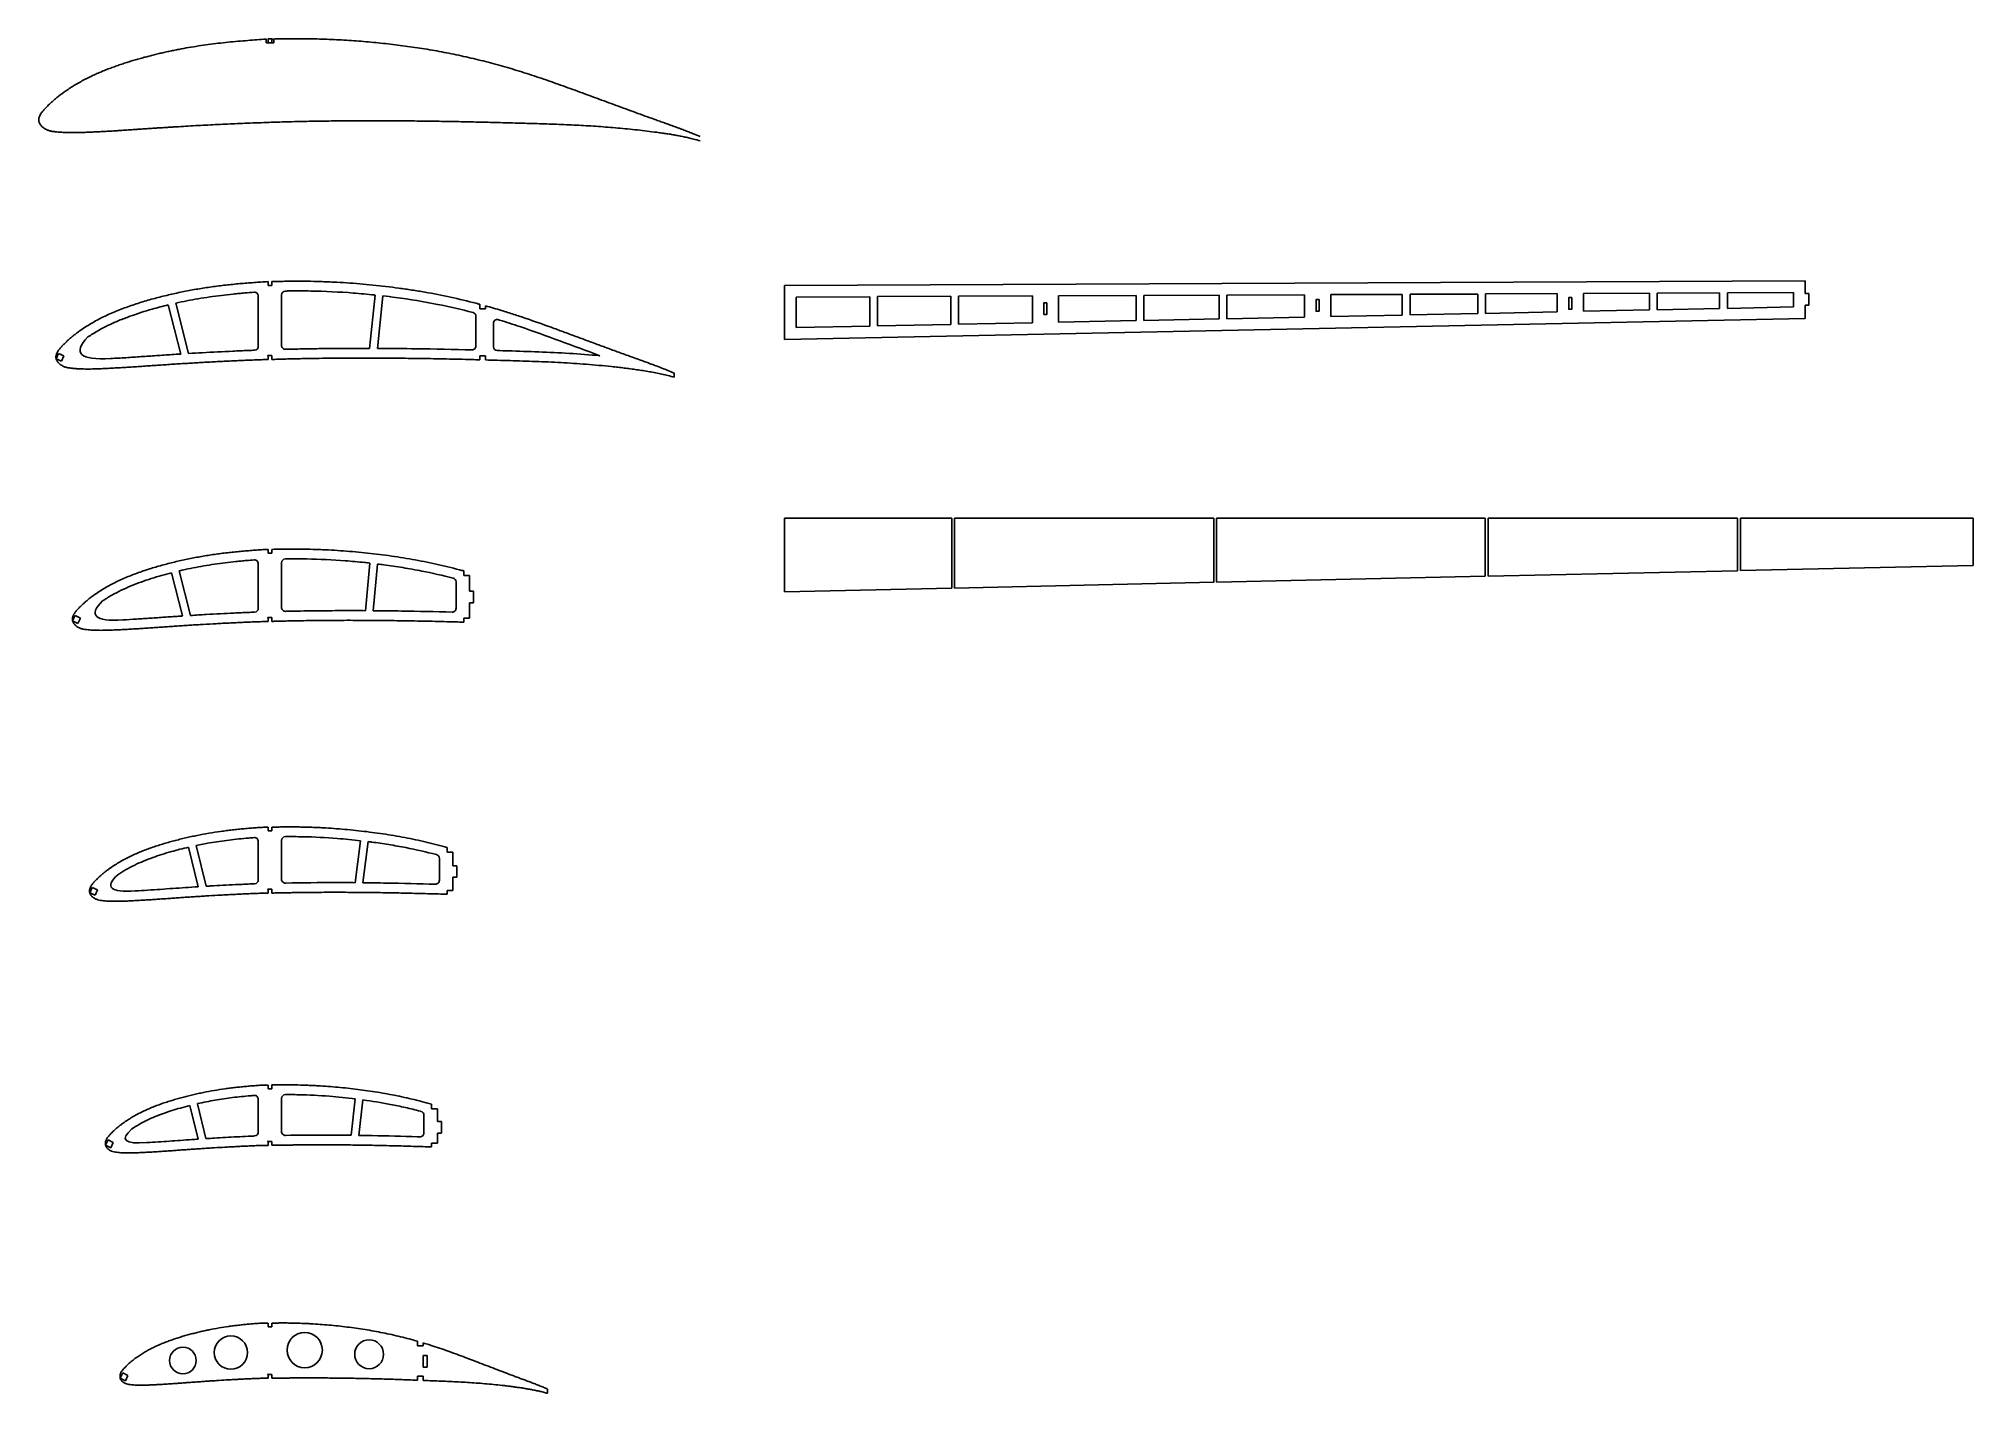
# Model space of a CAD drawing. Header units: millimetres. Extents: x 80 to 1077, y 41 to 739.
import ezdxf

# ---------------------------------------------------------------- set-up
doc = ezdxf.new("R2010")
doc.units = ezdxf.units.MM
doc.layers.add('10', color=7, linetype='Continuous')
doc.layers.add('11', color=80, linetype='Continuous')

msp = doc.modelspace()

# ---------------------------------------------------------------- linework, layer by layer
for p, q in [((196.84, 739.28), (196.84, 737.28)), ((197.84, 737.28), (197.84, 739.28)), ((197.84, 739.28), (199.84, 739.28)), ((199.84, 739.28), (199.84, 737.28)), ((200.84, 737.28), (200.84, 739.32)), ((196.84, 737.28), (200.84, 737.28)), ((196.84, 737.28), (197.84, 737.28)), ((197.84, 612.28), (197.84, 614.27)), ((199.84, 612.28), (197.84, 612.28)), ((199.84, 614.28), (199.84, 612.28)), ((464.01, 612.28), (990, 614.61)), ((464.01, 584.43), (464.01, 612.28)), ((875.77, 608.1), (909.77, 608.25)), ((909.77, 608.25), (909.77, 599.63)), ((913.77, 608.27), (946, 608.41)), ((913.77, 608.27), (913.77, 599.72)), ((946, 608.41), (946, 600.38)), ((950, 608.43), (984, 608.58)), ((950, 608.43), (950, 600.46)), ((984, 608.58), (984, 601.17)), ((990, 614.61), (990, 608.09)), ((146.47, 602.23), (152.84, 576.93)), ((150.37, 603.13), (156.91, 577.18)), ((192.84, 606.77), (192.84, 580.88)), ((204.84, 607.4), (204.84, 581.36)), ((253.04, 607.33), (250.22, 579.84)), ((257.01, 606.89), (254.24, 579.83)), ((307.02, 602.56), (307.02, 600.16)), ((307.02, 600.16), (310.02, 600.16)), ((310.02, 600.16), (310.02, 601.74)), ((470.01, 606.31), (508.01, 606.48)), ((470.01, 590.56), (470.01, 606.31)), ((508.01, 606.48), (508.01, 591.34)), ((512.01, 606.5), (549.76, 606.66)), ((512.01, 606.5), (512.01, 591.42)), ((549.76, 606.66), (549.76, 592.2)), ((553.76, 606.68), (591.77, 606.85)), ((553.76, 606.68), (553.76, 592.28)), ((591.77, 606.85), (591.77, 593.07)), ((605.27, 606.91), (645.27, 607.09)), ((605.27, 593.35), (605.27, 606.91)), ((645.27, 607.09), (645.27, 594.17)), ((649.27, 607.1), (688.03, 607.27)), ((649.27, 607.1), (649.27, 594.26)), ((688.03, 607.27), (688.03, 595.06)), ((692.03, 607.29), (732.03, 607.47)), ((692.03, 607.29), (692.03, 595.14)), ((732.03, 607.47), (732.03, 595.96)), ((745.53, 607.53), (782.43, 607.69)), ((745.53, 596.24), (745.53, 607.53)), ((782.43, 607.69), (782.43, 597)), ((786.43, 607.71), (821.37, 607.86)), ((786.43, 607.71), (786.43, 597.09)), ((821.37, 607.86), (821.37, 597.81)), ((825.37, 607.88), (862.27, 608.04)), ((825.37, 607.88), (825.37, 597.89)), ((862.27, 598.65), (825.37, 597.89)), ((862.27, 608.04), (862.27, 598.65)), ((875.77, 598.93), (875.77, 608.1)), ((909.77, 599.63), (875.77, 598.93)), ((946, 600.38), (913.77, 599.72)), ((984, 601.17), (950, 600.46)), ((990, 608.09), (992, 608.09)), ((992, 602.09), (990, 602.09)), ((990, 602.09), (990, 595.29)), ((992, 608.09), (992, 602.09)), ((305.02, 596.37), (305.02, 581.07)), ((314.02, 592.7), (314.02, 580.72)), ((990, 595.29), (464.01, 584.43)), ((508.01, 591.34), (470.01, 590.56)), ((549.76, 592.2), (512.01, 591.42)), ((591.77, 593.07), (553.76, 592.28)), ((645.27, 594.17), (605.27, 593.35)), ((688.03, 595.06), (649.27, 594.26)), ((732.03, 595.96), (692.03, 595.14)), ((782.43, 597), (745.53, 596.24)), ((821.37, 597.81), (786.43, 597.09)), ((197.84, 574.1), (197.84, 576.1)), ((197.84, 576.1), (199.84, 576.1)), ((199.84, 576.1), (199.84, 574.15)), ((307.02, 573.97), (307.02, 575.97)), ((307.02, 575.97), (310.02, 575.97)), ((310.02, 575.97), (310.02, 573.88)), ((464.01, 492.37), (464.01, 454.36)), ((550.24, 492.37), (464.01, 492.37)), ((550.24, 456.27), (550.24, 492.37)), ((551.74, 492.37), (551.74, 456.31)), ((685.24, 492.37), (551.74, 492.37)), ((685.24, 459.28), (685.24, 492.37)), ((686.74, 492.37), (825.24, 492.37)), ((686.74, 459.31), (686.74, 492.37)), ((825.24, 492.37), (825.24, 462.39)), ((826.74, 492.37), (826.74, 462.43)), ((955.24, 492.37), (826.74, 492.37)), ((955.24, 465.28), (955.24, 492.37)), ((956.74, 492.37), (956.74, 465.32)), ((1076.74, 492.37), (956.74, 492.37)), ((1076.74, 467.99), (1076.74, 492.37)), ((192.84, 468.8), (192.84, 445.9)), ((197.84, 474.26), (197.84, 476.25)), ((199.84, 474.26), (197.84, 474.26)), ((199.84, 476.26), (199.84, 474.26)), ((204.84, 469.37), (204.84, 446.32)), ((250.38, 469.17), (248.02, 444.66)), ((254.35, 468.7), (252.03, 444.64)), ((148.1, 464.19), (153.79, 441.93)), ((151.98, 465.14), (157.85, 442.19)), ((294.74, 459.5), (294.74, 445.92)), ((298.74, 465.15), (298.74, 462.75)), ((298.74, 462.75), (301.74, 462.75)), ((301.74, 462.75), (301.74, 454.75)), ((551.74, 456.31), (685.24, 459.28)), ((825.24, 462.39), (686.74, 459.31)), ((826.74, 462.43), (955.24, 465.28)), ((956.74, 465.32), (1076.74, 467.99)), ((301.74, 454.75), (303.74, 454.75)), ((303.74, 448.75), (301.74, 448.75)), ((301.74, 448.75), (301.74, 440.75)), ((303.74, 454.75), (303.74, 448.75)), ((464.01, 454.36), (550.24, 456.27)), ((197.84, 439.1), (197.84, 441.1)), ((197.84, 441.1), (199.84, 441.1)), ((199.84, 441.1), (199.84, 439.14)), ((298.74, 438.75), (298.74, 440.75)), ((298.74, 440.75), (301.74, 440.75)), ((197.84, 331.13), (197.84, 333.11)), ((199.84, 331.13), (197.84, 331.13)), ((199.84, 333.13), (199.84, 331.13)), ((156.87, 322.77), (161.9, 302.39)), ((160.78, 323.63), (165.96, 302.64)), ((192.84, 325.71), (192.84, 305.92)), ((204.84, 326.22), (204.84, 306.28)), ((245.55, 326.12), (242.7, 304.49)), ((249.52, 325.63), (246.73, 304.45)), ((290.15, 322.65), (290.15, 320.25)), ((290.15, 320.25), (293.15, 320.25)), ((293.15, 320.25), (293.15, 313.25)), ((286.15, 317.01), (286.15, 305.7)), ((293.15, 313.25), (295.15, 313.25)), ((295.15, 313.25), (295.15, 307.25)), ((197.84, 299.1), (197.84, 301.1)), ((197.84, 301.1), (199.84, 301.1)), ((199.84, 301.1), (199.84, 299.14)), ((290.15, 298.51), (290.15, 300.51)), ((290.15, 300.51), (293.15, 300.51)), ((295.15, 307.25), (293.15, 307.25)), ((293.15, 307.25), (293.15, 300.51)), ((197.84, 198.22), (197.84, 200.2)), ((199.84, 200.22), (199.84, 198.22)), ((157.57, 189.65), (161.8, 172.32)), ((161.46, 190.58), (165.86, 172.59)), ((192.84, 192.85), (192.84, 175.94)), ((199.84, 198.22), (197.84, 198.22)), ((204.84, 193.28), (204.84, 176.24)), ((242.81, 193.07), (240.65, 174.3)), ((246.78, 192.55), (244.67, 174.25)), ((282.18, 190.33), (282.18, 187.93)), ((278.18, 184.71), (278.18, 175.5)), ((282.18, 187.93), (285.18, 187.93)), ((285.18, 187.93), (285.18, 181.43)), ((285.18, 181.43), (287.18, 181.43)), ((287.18, 181.43), (287.18, 175.43)), ((197.84, 169.1), (197.84, 171.1)), ((197.84, 171.1), (199.84, 171.1)), ((199.84, 171.1), (199.84, 169.13)), ((282.18, 168.3), (282.18, 170.3)), ((282.18, 170.3), (285.18, 170.3)), ((287.18, 175.43), (285.18, 175.43)), ((285.18, 175.43), (285.18, 170.3)), ((197.84, 75.53), (197.84, 77.51)), ((199.84, 75.53), (197.84, 75.53)), ((199.84, 77.53), (199.84, 75.53)), ((274.82, 68.18), (274.82, 65.78)), ((274.82, 65.78), (277.82, 65.78)), ((277.82, 65.78), (277.82, 67.3)), ((277.82, 60.78), (279.82, 60.78)), ((277.82, 60.78), (277.82, 54.78)), ((279.82, 60.78), (279.82, 54.78)), ((197.84, 49.1), (197.84, 51.1)), ((197.84, 51.1), (199.84, 51.1)), ((199.84, 51.1), (199.84, 49.12)), ((274.82, 48.09), (274.82, 50.09)), ((274.82, 50.09), (277.82, 50.09)), ((279.82, 54.78), (277.82, 54.78)), ((277.82, 50.09), (277.82, 47.98))]:
    msp.add_line(p, q)
at = {"color": 7, "linetype": 'Continuous', "lineweight": 25}
for p, q in [((105.04, 585.71), (105.04, 585.71)), ((89.93, 577.19), (88.67, 574.47)), ((88.67, 574.47), (91.39, 573.2)), ((92.65, 575.92), (89.93, 577.19)), ((91.39, 573.2), (92.65, 575.92)), ((116.74, 574.61), (116.74, 574.61)), ((407.11, 567.14), (407.12, 564.98)), ((112.57, 449.66), (112.57, 449.66)), ((98.42, 442.09), (97.15, 439.37)), ((97.15, 439.37), (99.87, 438.1)), ((101.14, 440.82), (98.42, 442.09)), ((99.87, 438.1), (101.14, 440.82)), ((122.96, 439.92), (122.96, 439.92)), ((107.23, 301.99), (105.96, 299.27)), ((105.96, 299.27), (108.68, 298)), ((109.94, 300.72), (107.23, 301.99)), ((108.68, 298), (109.94, 300.72)), ((120.38, 308.58), (120.38, 308.58)), ((115.4, 171.89), (114.13, 169.17)), ((118.12, 170.62), (115.4, 171.89)), ((116.85, 167.9), (118.12, 170.62)), ((127.63, 177.58), (127.63, 177.58)), ((114.13, 169.17), (116.85, 167.9)), ((122.94, 51.8), (121.68, 49.08)), ((125.66, 50.53), (122.94, 51.8)), ((124.4, 47.81), (125.66, 50.53)), ((121.68, 49.08), (124.4, 47.81)), ((341.95, 43.54), (341.96, 41.33))]:
    msp.add_line(p, q, dxfattribs=at)
for points in [[(599.27, 603.31), (597.77, 603.31), (597.77, 597.31), (599.27, 597.31)], [(739.53, 604.95), (738.03, 604.95), (738.03, 598.95), (739.53, 598.95)], [(869.77, 606.04), (868.27, 606.04), (868.27, 600.04), (869.77, 600.04)]]:
    msp.add_lwpolyline(points, close=True)
for centre, radius in [((178.7, 62.3), 8.6), ((216.76, 63.58), 9.09), ((153.98, 58.23), 6.88), ((249.95, 61.44), 7.44)]:
    msp.add_circle(centre, radius)
for centre, start, end in [((190.84, 606.77), 0, 94.30218), ((206.84, 607.4), 91.00408, 180), ((303.02, 596.37), 0, 75.41711), ((316.02, 592.7), 73.08137, 180), ((190.84, 580.88), 272.10136, 0), ((206.84, 581.36), 180, 271.56895), ((303.02, 581.07), 268.53786, 360), ((316.02, 580.72), 180, 268.37755), ((190.84, 468.8), 0, 94.2857), ((206.84, 469.37), 90.79571, 180), ((292.74, 459.5), 360, 75.64772), ((190.84, 445.9), 272.06582, 0), ((206.84, 446.32), 180, 271.33539), ((292.74, 445.92), 268.46053, 0), ((190.84, 325.71), 0, 94.34987), ((206.84, 326.22), 90.45832, 180), ((284.15, 317.01), 360, 75.4806), ((190.84, 305.92), 272.11706, 0), ((206.84, 306.28), 180, 271.12223), ((284.15, 305.7), 268.31891, 0), ((190.84, 192.85), 0, 94.49635), ((206.84, 193.28), 90.09645, 180), ((276.18, 184.71), 0, 75.29038), ((190.84, 175.94), 272.30208, 360), ((206.84, 176.24), 180, 270.92366), ((276.18, 175.5), 268.16058, 0)]:
    msp.add_arc(centre, 2, start, end)
for points, knots in [([(197.84, 574.1), (196.71, 574.07), (194.97, 574.02), (192.63, 573.94), (190.8, 573.87), (188.98, 573.8), (187.16, 573.73), (185.34, 573.65), (182.91, 573.55), (179.88, 573.41), (176.24, 573.24), (172.61, 573.05), (167.76, 572.8), (162.92, 572.53), (158.08, 572.24), (154.45, 572.02), (150.82, 571.79), (147.2, 571.56), (143.57, 571.31), (139.95, 571.07), (136.32, 570.82), (132.7, 570.57), (129.08, 570.33), (125.45, 570.09), (121.83, 569.87), (118.81, 569.71), (116.39, 569.59), (114.58, 569.5), (112.77, 569.42), (110.96, 569.34), (109.15, 569.27), (107.33, 569.22), (105.52, 569.19), (103.7, 569.2), (101.89, 569.24), (100.08, 569.31), (98.27, 569.44), (96.46, 569.61), (94.66, 569.84), (93.2, 570.23), (92.09, 570.73), (91.44, 571.11), (90.94, 571.45), (90.46, 571.82), (90.01, 572.23), (89.66, 572.62), (89.47, 572.85), (89.33, 573.03), (89.2, 573.22), (89.09, 573.42), (88.99, 573.62), (88.88, 573.82), (88.78, 574.02), (88.7, 574.23), (88.65, 574.45), (88.6, 574.67), (88.57, 574.9), (88.54, 575.2), (88.54, 575.58), (88.58, 575.95), (88.64, 576.25), (88.69, 576.47), (88.76, 576.69), (88.86, 576.97), (89, 577.32), (89.2, 577.73), (89.5, 578.26), (89.92, 578.89), (90.47, 579.61), (91.05, 580.3), (91.66, 580.97), (92.29, 581.62), (92.93, 582.26), (93.79, 583.11), (94.9, 584.15), (96.26, 585.35), (97.66, 586.5), (99.09, 587.61), (101.04, 589.04), (103.54, 590.74), (106.63, 592.65), (109.79, 594.43), (113.02, 596.09), (116.31, 597.62), (119.65, 599.04), (123.03, 600.36), (126.44, 601.61), (129.88, 602.77), (133.34, 603.86), (136.82, 604.88), (140.33, 605.84), (143.85, 606.74), (147.38, 607.59), (150.93, 608.38), (155.67, 609.36), (161.63, 610.46), (167.63, 611.38), (172.44, 612.03), (176.05, 612.46), (179.67, 612.85), (183.3, 613.2), (186.93, 613.5), (190.57, 613.77), (194.2, 614.04), (196.63, 614.2), (197.84, 614.27)], [0.4725269, 0.4725269, 0.4725269, 0.4725269, 0.4802032, 0.4843286, 0.4884539, 0.4925793, 0.4967047, 0.5008301, 0.5049554, 0.5132062, 0.5214569, 0.5297077, 0.5379584, 0.5544599, 0.5627106, 0.5709614, 0.5792121, 0.5874629, 0.5957136, 0.6039643, 0.6122151, 0.6204658, 0.6287166, 0.6369673, 0.6452181, 0.6534688, 0.6575942, 0.6617195, 0.6658449, 0.6699703, 0.6740957, 0.678221, 0.6823464, 0.6864718, 0.6905971, 0.6947225, 0.6988479, 0.7029733, 0.7070986, 0.711224, 0.7132867, 0.7153494, 0.7163807, 0.7174121, 0.7194747, 0.7205061, 0.7210218, 0.7215374, 0.7220531, 0.7225688, 0.7230844, 0.7236001, 0.7241158, 0.7246315, 0.7251471, 0.7256628, 0.7261785, 0.7266941, 0.7277255, 0.7287568, 0.7292725, 0.7297882, 0.7303038, 0.7308195, 0.7318509, 0.7328822, 0.7339135, 0.7359762, 0.7380389, 0.7401016, 0.7421643, 0.744227, 0.7462897, 0.7483523, 0.7524777, 0.7566031, 0.7607285, 0.7648538, 0.7689792, 0.7772299, 0.7854807, 0.7937314, 0.8019822, 0.8102329, 0.8184837, 0.8267344, 0.8349851, 0.8432359, 0.8514866, 0.8597374, 0.8679881, 0.8762389, 0.8844896, 0.8927403, 0.9009911, 0.9174926, 0.9339941, 0.9422448, 0.9504955, 0.9587463, 0.966997, 0.9752478, 0.9834985, 0.9917493, 1, 1, 1, 1]), ([(150.37, 603.13), (154.16, 603.98), (157.98, 604.72), (165.8, 606.07), (169.81, 606.65), (175.83, 607.4), (177.84, 607.63), (180.86, 607.94), (181.86, 608.04), (183.87, 608.23), (184.88, 608.31), (187.49, 608.52), (189.09, 608.65), (190.69, 608.77)], [0.5046131, 0.5046131, 0.5046131, 0.5046131, 0.625, 0.625, 0.75, 0.75, 0.8125, 0.8125, 0.84375, 0.84375, 0.875, 0.875, 0.9246405, 0.9246405, 0.9246405, 0.9246405]), ([(199.84, 614.28), (200.3, 614.29), (201.89, 614.31), (204.6, 614.36), (207.98, 614.43), (211.37, 614.46), (214.75, 614.46), (219.26, 614.42), (223.76, 614.32), (228.27, 614.15), (232.77, 613.95), (238.4, 613.63), (245.14, 613.12), (251.88, 612.49), (258.6, 611.76), (265.31, 610.91), (272, 609.94), (280.9, 608.47), (291.96, 606.31), (301.38, 604.05), (306.38, 602.73), (307.02, 602.56)], [0.0092414, 0.0092414, 0.0092414, 0.0092414, 0.015625, 0.03125, 0.046875, 0.0625, 0.078125, 0.09375, 0.125, 0.140625, 0.15625, 0.1875, 0.21875, 0.25, 0.28125, 0.3125, 0.34375, 0.375, 0.4375, 0.5, 0.509189, 0.509189, 0.509189, 0.509189]), ([(206.81, 609.4), (207.52, 609.41), (208.24, 609.42), (212.62, 609.47), (216.27, 609.46), (227.23, 609.26), (234.52, 608.91), (245.45, 608.07), (249.09, 607.74), (252.83, 607.35), (252.93, 607.34), (253.04, 607.33)], [0.0502331, 0.0502331, 0.0502331, 0.0502331, 0.0625, 0.0625, 0.125, 0.125, 0.25, 0.25, 0.3125, 0.3125, 0.3142357, 0.3142357, 0.3142357, 0.3142357]), ([(105.04, 585.71), (106.73, 586.85), (108.45, 587.91), (111.96, 589.92), (113.74, 590.85), (117.35, 592.6), (119.18, 593.42), (122.89, 594.95), (124.76, 595.67), (130.43, 597.73), (134.28, 598.95), (140.93, 600.83), (143.69, 601.56), (146.47, 602.23)], [0, 0, 0, 0, 0.0625, 0.0625, 0.125, 0.125, 0.1875, 0.1875, 0.25, 0.25, 0.375, 0.375, 0.4633568, 0.4633568, 0.4633568, 0.4633568]), ([(257.01, 606.89), (259.22, 606.64), (261.43, 606.36), (270.89, 605.1), (278.11, 603.92), (291.39, 601.28), (297.47, 599.88), (303.52, 598.31)], [0.3370016, 0.3370016, 0.3370016, 0.3370016, 0.375, 0.375, 0.5, 0.5, 0.6068873, 0.6068873, 0.6068873, 0.6068873]), ([(310.02, 601.74), (312.73, 600.99), (317.59, 599.57), (324.57, 597.37), (333.12, 594.52), (341.61, 591.48), (350.08, 588.37), (356.42, 586.02), (362.76, 583.67), (369.1, 581.32), (375.45, 578.99), (380.74, 577.05), (384.98, 575.52), (388.16, 574.37), (391.34, 573.23), (394.52, 572.07), (397.69, 570.89), (400.85, 569.69), (403.99, 568.44), (406.08, 567.59), (407.11, 567.14)], [0.5235568, 0.5235568, 0.5235568, 0.5235568, 0.5625, 0.59375, 0.625, 0.6875, 0.71875, 0.75, 0.78125, 0.8125, 0.84375, 0.875, 0.890625, 0.90625, 0.921875, 0.9375, 0.953125, 0.96875, 0.984375, 1, 1, 1, 1]), ([(316.6, 594.62), (316.78, 594.56), (316.96, 594.51), (320.65, 593.38), (324.13, 592.25), (334.54, 588.74), (341.42, 586.23), (355.15, 581.17), (362.01, 578.61), (368.88, 576.08)], [0.6842626, 0.6842626, 0.6842626, 0.6842626, 0.6875, 0.6875, 0.75, 0.75, 0.875, 0.875, 1, 1, 1, 1]), ([(190.91, 578.88), (189.81, 578.84), (188.7, 578.8), (184.97, 578.64), (182.34, 578.53), (174.46, 578.16), (169.21, 577.89), (161.61, 577.46), (159.26, 577.32), (156.91, 577.18)], [0.705585, 0.705585, 0.705585, 0.705585, 0.71875, 0.71875, 0.75, 0.75, 0.8125, 0.8125, 0.8405218, 0.8405218, 0.8405218, 0.8405218]), ([(250.22, 579.84), (247.74, 579.85), (245.27, 579.85), (237.53, 579.83), (232.27, 579.8), (224.39, 579.7), (221.76, 579.66), (217.82, 579.6), (216.5, 579.57), (213.88, 579.52), (212.56, 579.49), (209.93, 579.43), (208.62, 579.41), (207.17, 579.37), (207.03, 579.36), (206.9, 579.36)], [0.4705464, 0.4705464, 0.4705464, 0.4705464, 0.5, 0.5, 0.5625, 0.5625, 0.59375, 0.59375, 0.609375, 0.609375, 0.625, 0.625, 0.640625, 0.640625, 0.6422451, 0.6422451, 0.6422451, 0.6422451]), ([(302.97, 579.07), (293.42, 579.32), (283.88, 579.52), (267.63, 579.74), (260.94, 579.81), (254.24, 579.83)], [0.2614995, 0.2614995, 0.2614995, 0.2614995, 0.375, 0.375, 0.4546161, 0.4546161, 0.4546161, 0.4546161]), ([(368.88, 576.08), (363.64, 576.56), (358.4, 576.95), (347.9, 577.59), (342.65, 577.83), (332.15, 578.24), (326.89, 578.4), (319.74, 578.61), (317.85, 578.67), (315.96, 578.72)], [0, 0, 0, 0, 0.0625, 0.0625, 0.125, 0.125, 0.1875, 0.1875, 0.2099885, 0.2099885, 0.2099885, 0.2099885]), ([(152.84, 576.93), (151.3, 576.83), (149.76, 576.73), (145.6, 576.46), (142.98, 576.29), (137.73, 575.93), (135.11, 575.75), (129.86, 575.39), (127.24, 575.21), (121.99, 574.89), (119.37, 574.74), (116.74, 574.61)], [0.856648, 0.856648, 0.856648, 0.856648, 0.875, 0.875, 0.90625, 0.90625, 0.9375, 0.9375, 0.96875, 0.96875, 1, 1, 1, 1]), ([(307.02, 573.97), (305.65, 574), (299.9, 574.15), (289.78, 574.39), (278.84, 574.59), (270.09, 574.71), (263.53, 574.78), (256.97, 574.82), (250.41, 574.85), (243.86, 574.85), (237.31, 574.82), (230.76, 574.78), (224.22, 574.7), (218.77, 574.61), (214.41, 574.53), (211.15, 574.46), (208.42, 574.4), (206.25, 574.34), (204.07, 574.27), (201.94, 574.2), (200.35, 574.16), (199.84, 574.15)], [0.2267295, 0.2267295, 0.2267295, 0.2267295, 0.2359762, 0.2654733, 0.2949703, 0.3097188, 0.3244673, 0.3392158, 0.3539643, 0.3687129, 0.3834614, 0.3982099, 0.4129584, 0.4277069, 0.4350812, 0.4424554, 0.4498297, 0.4535168, 0.4572039, 0.4645782, 0.4680034, 0.4680034, 0.4680034, 0.4680034]), ([(407.12, 564.98), (406.08, 565.3), (403.97, 565.83), (400.79, 566.59), (397.6, 567.25), (394.39, 567.84), (391.16, 568.37), (387.93, 568.85), (384.69, 569.29), (381.45, 569.71), (378.2, 570.09), (373.86, 570.58), (368.43, 571.11), (361.9, 571.66), (355.37, 572.13), (348.82, 572.52), (342.27, 572.84), (335.71, 573.1), (329.16, 573.33), (322.59, 573.53), (316.22, 573.71), (312.02, 573.83), (310.02, 573.88)], [0, 0, 0, 0, 0.0073743, 0.0147485, 0.0221228, 0.029497, 0.0368713, 0.0442455, 0.0516198, 0.0589941, 0.0663683, 0.0737426, 0.0884911, 0.1032396, 0.1179881, 0.1327366, 0.1474851, 0.1622337, 0.1769822, 0.1917307, 0.2064792, 0.2199886, 0.2199886, 0.2199886, 0.2199886]), ([(197.84, 439.1), (196.79, 439.07), (195.18, 439.03), (193.01, 438.97), (191.33, 438.91), (189.65, 438.85), (187.97, 438.78), (186.29, 438.7), (184.05, 438.61), (181.26, 438.48), (177.9, 438.31), (174.55, 438.14), (170.08, 437.91), (165.61, 437.65), (161.14, 437.39), (157.8, 437.18), (154.45, 436.96), (151.1, 436.74), (147.75, 436.52), (144.41, 436.29), (141.06, 436.05), (137.72, 435.82), (134.38, 435.59), (131.03, 435.37), (127.69, 435.17), (124.9, 435.01), (122.67, 434.9), (120.99, 434.82), (119.32, 434.74), (117.64, 434.67), (115.97, 434.6), (114.3, 434.55), (112.62, 434.53), (110.95, 434.53), (109.27, 434.57), (107.6, 434.64), (105.93, 434.75), (104.26, 434.91), (102.6, 435.13), (101.25, 435.51), (100.23, 435.97), (99.63, 436.33), (99.17, 436.65), (98.73, 437), (98.33, 437.38), (98, 437.75), (97.83, 437.96), (97.71, 438.13), (97.59, 438.31), (97.49, 438.49), (97.4, 438.68), (97.31, 438.87), (97.22, 439.06), (97.16, 439.26), (97.11, 439.46), (97.08, 439.66), (97.05, 439.87), (97.03, 440.15), (97.03, 440.5), (97.07, 440.85), (97.11, 441.12), (97.16, 441.32), (97.22, 441.53), (97.3, 441.79), (97.43, 442.12), (97.61, 442.49), (97.88, 442.98), (98.26, 443.57), (98.77, 444.24), (99.31, 444.88), (99.87, 445.5), (100.45, 446.1), (101.04, 446.7), (101.84, 447.48), (102.85, 448.44), (104.11, 449.55), (105.4, 450.62), (106.72, 451.65), (108.52, 452.97), (110.83, 454.54), (113.68, 456.3), (116.59, 457.95), (119.58, 459.48), (122.61, 460.9), (125.7, 462.21), (128.82, 463.44), (131.96, 464.59), (135.14, 465.66), (138.34, 466.67), (141.55, 467.61), (144.79, 468.5), (148.03, 469.34), (151.3, 470.12), (154.57, 470.85), (158.95, 471.76), (164.45, 472.78), (169.98, 473.63), (174.42, 474.23), (177.75, 474.63), (181.09, 474.99), (184.43, 475.31), (187.78, 475.59), (191.13, 475.84), (194.49, 476.08), (196.72, 476.2), (197.84, 476.25)], [0.4724615, 0.4724615, 0.4724615, 0.4724615, 0.4802032, 0.4843286, 0.4884539, 0.4925793, 0.4967047, 0.5008301, 0.5049554, 0.5132062, 0.5214569, 0.5297077, 0.5379584, 0.5544599, 0.5627106, 0.5709614, 0.5792121, 0.5874629, 0.5957136, 0.6039643, 0.6122151, 0.6204658, 0.6287166, 0.6369673, 0.6452181, 0.6534688, 0.6575942, 0.6617195, 0.6658449, 0.6699703, 0.6740957, 0.678221, 0.6823464, 0.6864718, 0.6905971, 0.6947225, 0.6988479, 0.7029733, 0.7070986, 0.711224, 0.7132867, 0.7153494, 0.7163807, 0.7174121, 0.7194747, 0.7205061, 0.7210218, 0.7215374, 0.7220531, 0.7225688, 0.7230844, 0.7236001, 0.7241158, 0.7246315, 0.7251471, 0.7256628, 0.7261785, 0.7266941, 0.7277255, 0.7287568, 0.7292725, 0.7297882, 0.7303038, 0.7308195, 0.7318509, 0.7328822, 0.7339135, 0.7359762, 0.7380389, 0.7401016, 0.7421643, 0.744227, 0.7462897, 0.7483523, 0.7524777, 0.7566031, 0.7607285, 0.7648538, 0.7689792, 0.7772299, 0.7854807, 0.7937314, 0.8019822, 0.8102329, 0.8184837, 0.8267344, 0.8349851, 0.8432359, 0.8514866, 0.8597374, 0.8679881, 0.8762389, 0.8844896, 0.8927403, 0.9009911, 0.9174926, 0.9339941, 0.9422448, 0.9504955, 0.9587463, 0.966997, 0.9752478, 0.9834985, 0.9917493, 1, 1, 1, 1]), ([(151.98, 465.14), (152.59, 465.28), (153.2, 465.42), (157.43, 466.37), (161.07, 467.09), (168.39, 468.35), (172.07, 468.89), (177.6, 469.58), (179.45, 469.79), (182.22, 470.07), (183.14, 470.16), (184.99, 470.34), (185.91, 470.42), (188.12, 470.6), (189.41, 470.7), (190.69, 470.79)], [0.4789538, 0.4789538, 0.4789538, 0.4789538, 0.5, 0.5, 0.625, 0.625, 0.75, 0.75, 0.8125, 0.8125, 0.84375, 0.84375, 0.875, 0.875, 0.9183811, 0.9183811, 0.9183811, 0.9183811]), ([(199.84, 476.26), (200.21, 476.27), (201.62, 476.28), (204.07, 476.32), (207.18, 476.38), (210.29, 476.4), (213.4, 476.4), (217.55, 476.35), (221.7, 476.25), (225.85, 476.09), (229.99, 475.9), (235.17, 475.58), (241.38, 475.11), (247.57, 474.52), (253.76, 473.83), (259.93, 473.03), (266.09, 472.13), (274.28, 470.76), (284.46, 468.75), (293.26, 466.62), (298.01, 465.35), (298.74, 465.15)], [0.0100409, 0.0100409, 0.0100409, 0.0100409, 0.015625, 0.03125, 0.046875, 0.0625, 0.078125, 0.09375, 0.125, 0.140625, 0.15625, 0.1875, 0.21875, 0.25, 0.28125, 0.3125, 0.34375, 0.375, 0.4375, 0.5, 0.5114437, 0.5114437, 0.5114437, 0.5114437]), ([(206.81, 471.37), (207.18, 471.37), (207.54, 471.38), (211.22, 471.42), (214.53, 471.4), (224.47, 471.2), (231.08, 470.88), (240.98, 470.12), (244.28, 469.82), (248.51, 469.38), (249.45, 469.28), (250.38, 469.17)], [0.0556507, 0.0556507, 0.0556507, 0.0556507, 0.0625, 0.0625, 0.125, 0.125, 0.25, 0.25, 0.3125, 0.3125, 0.3302006, 0.3302006, 0.3302006, 0.3302006]), ([(254.35, 468.7), (255.39, 468.57), (256.43, 468.44), (260.75, 467.87), (264.04, 467.38), (270.59, 466.31), (273.85, 465.73), (282.51, 464.02), (287.89, 462.8), (293.23, 461.43)], [0.3553279, 0.3553279, 0.3553279, 0.3553279, 0.375, 0.375, 0.4375, 0.4375, 0.5, 0.5, 0.6040812, 0.6040812, 0.6040812, 0.6040812]), ([(112.57, 449.66), (114.12, 450.71), (115.7, 451.69), (118.92, 453.53), (120.56, 454.38), (123.88, 455.99), (125.56, 456.73), (128.97, 458.14), (130.69, 458.8), (135.9, 460.69), (139.43, 461.81), (144.7, 463.3), (146.4, 463.76), (148.1, 464.19)], [0, 0, 0, 0, 0.0625, 0.0625, 0.125, 0.125, 0.1875, 0.1875, 0.25, 0.25, 0.375, 0.375, 0.4340546, 0.4340546, 0.4340546, 0.4340546]), ([(153.79, 441.93), (153.08, 441.89), (152.37, 441.84), (149.28, 441.63), (146.88, 441.47), (142.1, 441.14), (139.71, 440.97), (134.93, 440.64), (132.53, 440.48), (127.75, 440.18), (125.36, 440.05), (122.96, 439.92)], [0.8657755, 0.8657755, 0.8657755, 0.8657755, 0.875, 0.875, 0.90625, 0.90625, 0.9375, 0.9375, 0.96875, 0.96875, 1, 1, 1, 1]), ([(190.91, 443.9), (189.8, 443.86), (188.68, 443.81), (186.37, 443.71), (185.17, 443.66), (182.78, 443.56), (181.58, 443.5), (175.6, 443.21), (170.81, 442.96), (163.3, 442.53), (160.57, 442.36), (157.85, 442.19)], [0.7042109, 0.7042109, 0.7042109, 0.7042109, 0.71875, 0.71875, 0.734375, 0.734375, 0.75, 0.75, 0.8125, 0.8125, 0.8480878, 0.8480878, 0.8480878, 0.8480878]), ([(298.74, 438.75), (297.32, 438.79), (291.88, 438.94), (282.42, 439.18), (272.36, 439.39), (264.32, 439.51), (258.28, 439.58), (252.25, 439.64), (246.22, 439.67), (240.19, 439.69), (234.16, 439.68), (228.14, 439.65), (222.11, 439.59), (217.09, 439.52), (213.08, 439.45), (210.07, 439.39), (207.57, 439.34), (205.56, 439.29), (203.56, 439.24), (201.65, 439.19), (200.25, 439.15), (199.84, 439.14)], [0.2255938, 0.2255938, 0.2255938, 0.2255938, 0.2359762, 0.2654733, 0.2949703, 0.3097188, 0.3244673, 0.3392158, 0.3539643, 0.3687129, 0.3834614, 0.3982099, 0.4129584, 0.4277069, 0.4350812, 0.4424554, 0.4498297, 0.4535168, 0.4572039, 0.4645782, 0.4675536, 0.4675536, 0.4675536, 0.4675536]), ([(248.02, 444.66), (244.65, 444.68), (241.28, 444.69), (233.12, 444.68), (228.33, 444.65), (221.13, 444.58), (218.74, 444.54), (213.94, 444.47), (211.54, 444.42), (208.39, 444.36), (207.64, 444.34), (206.89, 444.32)], [0.4561361, 0.4561361, 0.4561361, 0.4561361, 0.5, 0.5, 0.5625, 0.5625, 0.59375, 0.59375, 0.625, 0.625, 0.6348018, 0.6348018, 0.6348018, 0.6348018]), ([(292.69, 443.92), (284.02, 444.15), (275.36, 444.34), (261.81, 444.55), (256.92, 444.6), (252.03, 444.64)], [0.2620838, 0.2620838, 0.2620838, 0.2620838, 0.375, 0.375, 0.4386902, 0.4386902, 0.4386902, 0.4386902]), ([(197.84, 299.1), (196.87, 299.08), (195.39, 299.05), (193.4, 299), (191.87, 298.95), (190.34, 298.9), (188.81, 298.83), (187.28, 298.76), (185.24, 298.67), (182.69, 298.55), (179.62, 298.4), (176.56, 298.24), (172.48, 298.02), (168.41, 297.78), (164.33, 297.53), (161.27, 297.34), (158.21, 297.14), (155.16, 296.94), (152.1, 296.73), (149.04, 296.51), (145.99, 296.3), (142.93, 296.08), (139.88, 295.87), (136.82, 295.66), (133.76, 295.47), (131.21, 295.33), (129.18, 295.23), (127.65, 295.15), (126.12, 295.07), (124.59, 295.01), (123.06, 294.95), (121.53, 294.9), (119.99, 294.88), (118.46, 294.88), (116.93, 294.91), (115.4, 294.98), (113.87, 295.08), (112.35, 295.22), (110.83, 295.43), (109.6, 295.79), (108.68, 296.23), (108.13, 296.56), (107.72, 296.86), (107.32, 297.18), (106.96, 297.54), (106.67, 297.88), (106.51, 298.08), (106.41, 298.24), (106.31, 298.4), (106.22, 298.57), (106.14, 298.74), (106.06, 298.92), (105.99, 299.09), (105.94, 299.28), (105.91, 299.47), (105.88, 299.65), (105.86, 299.84), (105.85, 300.1), (105.84, 300.42), (105.88, 300.74), (105.91, 300.99), (105.95, 301.18), (106, 301.36), (106.07, 301.6), (106.18, 301.9), (106.35, 302.25), (106.59, 302.7), (106.93, 303.24), (107.39, 303.85), (107.88, 304.44), (108.39, 305.01), (108.92, 305.56), (109.46, 306.11), (110.18, 306.83), (111.11, 307.7), (112.25, 308.72), (113.43, 309.7), (114.64, 310.64), (116.28, 311.85), (118.39, 313.29), (121, 314.91), (123.66, 316.42), (126.38, 317.82), (129.16, 319.12), (131.98, 320.32), (134.83, 321.44), (137.7, 322.49), (140.61, 323.48), (143.53, 324.4), (146.46, 325.26), (149.42, 326.08), (152.38, 326.84), (155.36, 327.56), (158.35, 328.23), (162.35, 329.06), (167.37, 329.99), (172.42, 330.77), (176.47, 331.32), (179.51, 331.69), (182.56, 332.02), (185.61, 332.31), (188.67, 332.56), (191.72, 332.8), (194.78, 333.01), (196.82, 333.09), (197.84, 333.11)], [0.4723807, 0.4723807, 0.4723807, 0.4723807, 0.4802032, 0.4843286, 0.4884539, 0.4925793, 0.4967047, 0.5008301, 0.5049554, 0.5132062, 0.5214569, 0.5297077, 0.5379584, 0.5544599, 0.5627106, 0.5709614, 0.5792121, 0.5874629, 0.5957136, 0.6039643, 0.6122151, 0.6204658, 0.6287166, 0.6369673, 0.6452181, 0.6534688, 0.6575942, 0.6617195, 0.6658449, 0.6699703, 0.6740957, 0.678221, 0.6823464, 0.6864718, 0.6905971, 0.6947225, 0.6988479, 0.7029733, 0.7070986, 0.711224, 0.7132867, 0.7153494, 0.7163807, 0.7174121, 0.7194747, 0.7205061, 0.7210218, 0.7215374, 0.7220531, 0.7225688, 0.7230844, 0.7236001, 0.7241158, 0.7246315, 0.7251471, 0.7256628, 0.7261785, 0.7266941, 0.7277255, 0.7287568, 0.7292725, 0.7297882, 0.7303038, 0.7308195, 0.7318509, 0.7328822, 0.7339135, 0.7359762, 0.7380389, 0.7401016, 0.7421643, 0.744227, 0.7462897, 0.7483523, 0.7524777, 0.7566031, 0.7607285, 0.7648538, 0.7689792, 0.7772299, 0.7854807, 0.7937314, 0.8019822, 0.8102329, 0.8184837, 0.8267344, 0.8349851, 0.8432359, 0.8514866, 0.8597374, 0.8679881, 0.8762389, 0.8844896, 0.8927403, 0.9009911, 0.9174926, 0.9339941, 0.9422448, 0.9504955, 0.9587463, 0.966997, 0.9752478, 0.9834985, 0.9917493, 1, 1, 1, 1]), ([(199.84, 333.13), (200.12, 333.13), (201.34, 333.14), (203.51, 333.17), (206.34, 333.22), (209.17, 333.23), (212, 333.22), (215.78, 333.17), (219.56, 333.06), (223.33, 332.91), (227.1, 332.72), (231.81, 332.43), (237.46, 331.98), (243.1, 331.43), (248.73, 330.79), (254.35, 330.05), (259.95, 329.21), (267.4, 327.95), (276.66, 326.1), (284.84, 324.1), (289.32, 322.88), (290.15, 322.65)], [0.0110318, 0.0110318, 0.0110318, 0.0110318, 0.015625, 0.03125, 0.046875, 0.0625, 0.078125, 0.09375, 0.125, 0.140625, 0.15625, 0.1875, 0.21875, 0.25, 0.28125, 0.3125, 0.34375, 0.375, 0.4375, 0.5, 0.5142988, 0.5142988, 0.5142988, 0.5142988]), ([(120.38, 308.58), (123.2, 310.48), (126.13, 312.13), (130.65, 314.31), (132.19, 314.98), (135.28, 316.26), (136.84, 316.86), (140, 318), (141.59, 318.53), (144.79, 319.56), (146.41, 320.04), (150.96, 321.33), (153.91, 322.09), (156.87, 322.77)], [0, 0, 0, 0, 0.125, 0.125, 0.1875, 0.1875, 0.25, 0.25, 0.3125, 0.3125, 0.375, 0.375, 0.4877331, 0.4877331, 0.4877331, 0.4877331]), ([(160.78, 323.63), (163.09, 324.11), (165.42, 324.55), (171.07, 325.52), (174.41, 326.02), (181.11, 326.85), (184.46, 327.2), (188.77, 327.56), (189.73, 327.63), (190.69, 327.71)], [0.5372272, 0.5372272, 0.5372272, 0.5372272, 0.625, 0.625, 0.75, 0.75, 0.875, 0.875, 0.9106238, 0.9106238, 0.9106238, 0.9106238]), ([(206.83, 328.22), (206.83, 328.22), (206.83, 328.22), (209.81, 328.24), (212.78, 328.22), (221.68, 328.03), (227.61, 327.73), (237.53, 326.96), (241.54, 326.57), (245.55, 326.12)], [0.0624411, 0.0624411, 0.0624411, 0.0624411, 0.0625, 0.0625, 0.125, 0.125, 0.25, 0.25, 0.3348382, 0.3348382, 0.3348382, 0.3348382]), ([(249.52, 325.63), (250.09, 325.56), (250.66, 325.49), (254.18, 325.02), (257.13, 324.59), (263.01, 323.63), (265.94, 323.11), (274.17, 321.5), (279.43, 320.3), (284.65, 318.95)], [0.3628901, 0.3628901, 0.3628901, 0.3628901, 0.375, 0.375, 0.4375, 0.4375, 0.5, 0.5, 0.6140371, 0.6140371, 0.6140371, 0.6140371]), ([(161.9, 302.39), (159.69, 302.25), (157.48, 302.11), (150.96, 301.67), (146.65, 301.36), (140.19, 300.9), (138.04, 300.76), (133.73, 300.48), (131.58, 300.36), (129.42, 300.25)], [0.8428825, 0.8428825, 0.8428825, 0.8428825, 0.875, 0.875, 0.9375, 0.9375, 0.96875, 0.96875, 1, 1, 1, 1]), ([(190.92, 303.92), (190.88, 303.92), (190.85, 303.92), (189.74, 303.88), (188.66, 303.83), (186.5, 303.73), (185.43, 303.68), (183.27, 303.58), (182.19, 303.53), (176.8, 303.26), (172.49, 303.03), (167.44, 302.73), (166.7, 302.69), (165.96, 302.64)], [0.7026529, 0.7026529, 0.7026529, 0.7026529, 0.703125, 0.703125, 0.71875, 0.71875, 0.734375, 0.734375, 0.75, 0.75, 0.8125, 0.8125, 0.8232584, 0.8232584, 0.8232584, 0.8232584]), ([(290.15, 298.51), (288.69, 298.56), (283.56, 298.72), (274.78, 298.97), (265.64, 299.17), (258.33, 299.3), (252.84, 299.38), (247.35, 299.45), (241.87, 299.49), (236.38, 299.52), (230.9, 299.53), (225.41, 299.51), (219.93, 299.47), (215.36, 299.42), (211.7, 299.37), (208.96, 299.32), (206.68, 299.28), (204.85, 299.24), (203.02, 299.2), (201.35, 299.17), (200.14, 299.15), (199.84, 299.14)], [0.2241563, 0.2241563, 0.2241563, 0.2241563, 0.2359762, 0.2654733, 0.2949703, 0.3097188, 0.3244673, 0.3392158, 0.3539643, 0.3687129, 0.3834614, 0.3982099, 0.4129584, 0.4277069, 0.4350812, 0.4424554, 0.4498297, 0.4535168, 0.4572039, 0.4645782, 0.4669978, 0.4669978, 0.4669978, 0.4669978]), ([(242.7, 304.49), (239.44, 304.51), (236.18, 304.52), (224.28, 304.53), (215.64, 304.45), (206.96, 304.29), (206.92, 304.28), (206.88, 304.28)], [0.4527575, 0.4527575, 0.4527575, 0.4527575, 0.5, 0.5, 0.625, 0.625, 0.6256102, 0.6256102, 0.6256102, 0.6256102]), ([(284.09, 303.7), (275.67, 303.95), (267.25, 304.15), (254.79, 304.36), (250.76, 304.41), (246.73, 304.45)], [0.2530382, 0.2530382, 0.2530382, 0.2530382, 0.375, 0.375, 0.4333138, 0.4333138, 0.4333138, 0.4333138]), ([(197.84, 169.1), (196.95, 169.08), (195.59, 169.06), (193.77, 169.03), (192.38, 168.99), (190.98, 168.94), (189.59, 168.88), (188.19, 168.81), (186.33, 168.73), (184.01, 168.61), (181.22, 168.47), (178.43, 168.33), (174.72, 168.12), (171, 167.9), (167.28, 167.67), (164.49, 167.49), (161.71, 167.31), (158.92, 167.12), (156.13, 166.92), (153.34, 166.72), (150.56, 166.52), (147.77, 166.32), (144.98, 166.13), (142.19, 165.94), (139.4, 165.76), (137.08, 165.63), (135.22, 165.53), (133.82, 165.46), (132.43, 165.39), (131.03, 165.32), (129.63, 165.27), (128.24, 165.22), (126.84, 165.2), (125.44, 165.2), (124.04, 165.23), (122.65, 165.29), (121.25, 165.39), (119.86, 165.52), (118.47, 165.72), (117.35, 166.05), (116.52, 166.47), (116.02, 166.77), (115.65, 167.06), (115.29, 167.35), (114.96, 167.68), (114.71, 168), (114.57, 168.19), (114.48, 168.34), (114.39, 168.49), (114.31, 168.64), (114.25, 168.8), (114.18, 168.96), (114.13, 169.13), (114.09, 169.3), (114.07, 169.47), (114.05, 169.64), (114.04, 169.82), (114.03, 170.05), (114.02, 170.34), (114.05, 170.63), (114.08, 170.86), (114.11, 171.04), (114.15, 171.21), (114.21, 171.43), (114.31, 171.7), (114.45, 172.02), (114.66, 172.44), (114.97, 172.93), (115.39, 173.49), (115.83, 174.03), (116.3, 174.56), (116.78, 175.06), (117.27, 175.56), (117.93, 176.22), (118.78, 177.02), (119.82, 177.95), (120.89, 178.85), (121.99, 179.71), (123.49, 180.82), (125.41, 182.13), (127.79, 183.61), (130.22, 184.99), (132.7, 186.28), (135.24, 187.46), (137.81, 188.56), (140.41, 189.59), (143.03, 190.55), (145.68, 191.45), (148.34, 192.29), (151.02, 193.08), (153.72, 193.83), (156.42, 194.53), (159.14, 195.18), (161.86, 195.8), (165.51, 196.56), (170.09, 197.4), (174.69, 198.12), (178.38, 198.62), (181.15, 198.96), (183.93, 199.26), (186.7, 199.53), (189.49, 199.76), (192.27, 199.98), (195.05, 200.15), (196.91, 200.2), (197.84, 200.2)], [0.4722903, 0.4722903, 0.4722903, 0.4722903, 0.4802032, 0.4843286, 0.4884539, 0.4925793, 0.4967047, 0.5008301, 0.5049554, 0.5132062, 0.5214569, 0.5297077, 0.5379584, 0.5544599, 0.5627106, 0.5709614, 0.5792121, 0.5874629, 0.5957136, 0.6039643, 0.6122151, 0.6204658, 0.6287166, 0.6369673, 0.6452181, 0.6534688, 0.6575942, 0.6617195, 0.6658449, 0.6699703, 0.6740957, 0.678221, 0.6823464, 0.6864718, 0.6905971, 0.6947225, 0.6988479, 0.7029733, 0.7070986, 0.711224, 0.7132867, 0.7153494, 0.7163807, 0.7174121, 0.7194747, 0.7205061, 0.7210218, 0.7215374, 0.7220531, 0.7225688, 0.7230844, 0.7236001, 0.7241158, 0.7246315, 0.7251471, 0.7256628, 0.7261785, 0.7266941, 0.7277255, 0.7287568, 0.7292725, 0.7297882, 0.7303038, 0.7308195, 0.7318509, 0.7328822, 0.7339135, 0.7359762, 0.7380389, 0.7401016, 0.7421643, 0.744227, 0.7462897, 0.7483523, 0.7524777, 0.7566031, 0.7607285, 0.7648538, 0.7689792, 0.7772299, 0.7854807, 0.7937314, 0.8019822, 0.8102329, 0.8184837, 0.8267344, 0.8349851, 0.8432359, 0.8514866, 0.8597374, 0.8679881, 0.8762389, 0.8844896, 0.8927403, 0.9009911, 0.9174926, 0.9339941, 0.9422448, 0.9504955, 0.9587463, 0.966997, 0.9752478, 0.9834985, 0.9917493, 1, 1, 1, 1]), ([(199.84, 200.22), (200.03, 200.22), (201.08, 200.23), (202.99, 200.25), (205.56, 200.28), (208.13, 200.28), (210.71, 200.27), (214.14, 200.21), (217.57, 200.11), (221, 199.96), (224.42, 199.78), (228.7, 199.5), (233.83, 199.08), (238.95, 198.56), (244.07, 197.97), (249.17, 197.28), (254.25, 196.51), (261.02, 195.34), (269.43, 193.63), (277.02, 191.75), (281.25, 190.59), (282.18, 190.33)], [0.0121438, 0.0121438, 0.0121438, 0.0121438, 0.015625, 0.03125, 0.046875, 0.0625, 0.078125, 0.09375, 0.125, 0.140625, 0.15625, 0.1875, 0.21875, 0.25, 0.28125, 0.3125, 0.34375, 0.375, 0.4375, 0.5, 0.5174797, 0.5174797, 0.5174797, 0.5174797]), ([(127.63, 177.58), (130.19, 179.29), (132.84, 180.78), (136.94, 182.75), (138.33, 183.36), (141.13, 184.51), (142.55, 185.05), (145.41, 186.08), (146.85, 186.57), (149.76, 187.5), (151.22, 187.93), (154.31, 188.81), (155.94, 189.24), (157.57, 189.65)], [0, 0, 0, 0, 0.125, 0.125, 0.1875, 0.1875, 0.25, 0.25, 0.3125, 0.3125, 0.375, 0.375, 0.4438816, 0.4438816, 0.4438816, 0.4438816]), ([(161.46, 190.58), (161.5, 190.59), (161.53, 190.59), (164.54, 191.27), (167.54, 191.86), (173.56, 192.9), (176.58, 193.35), (182.64, 194.11), (185.68, 194.42), (189.37, 194.73), (190.03, 194.79), (190.68, 194.84)], [0.498501, 0.498501, 0.498501, 0.498501, 0.5, 0.5, 0.625, 0.625, 0.75, 0.75, 0.875, 0.875, 0.9019167, 0.9019167, 0.9019167, 0.9019167]), ([(206.84, 195.28), (207.81, 195.29), (208.79, 195.28), (211.08, 195.26), (212.4, 195.24), (218.99, 195.09), (224.26, 194.82), (233.95, 194.06), (238.39, 193.61), (242.81, 193.07)], [0.0706944, 0.0706944, 0.0706944, 0.0706944, 0.09375, 0.09375, 0.125, 0.125, 0.25, 0.25, 0.3557587, 0.3557587, 0.3557587, 0.3557587]), ([(246.78, 192.55), (251.49, 191.9), (256.19, 191.14), (263.48, 189.74), (266.07, 189.19), (271.23, 188.02), (273.8, 187.4), (276.47, 186.7), (276.58, 186.67), (276.69, 186.64)], [0.3873682, 0.3873682, 0.3873682, 0.3873682, 0.5, 0.5, 0.5625, 0.5625, 0.625, 0.625, 0.6276966, 0.6276966, 0.6276966, 0.6276966]), ([(161.8, 172.32), (160.74, 172.25), (159.67, 172.18), (154.74, 171.84), (150.87, 171.56), (145.08, 171.15), (143.14, 171.01), (139.28, 170.76), (137.35, 170.65), (135.41, 170.55)], [0.8577315, 0.8577315, 0.8577315, 0.8577315, 0.875, 0.875, 0.9375, 0.9375, 0.96875, 0.96875, 1, 1, 1, 1]), ([(190.92, 173.94), (190.78, 173.94), (190.64, 173.93), (189.54, 173.88), (188.57, 173.83), (185.67, 173.7), (183.73, 173.61), (177.93, 173.31), (174.06, 173.1), (168.75, 172.77), (167.3, 172.68), (165.86, 172.59)], [0.7008728, 0.7008728, 0.7008728, 0.7008728, 0.703125, 0.703125, 0.71875, 0.71875, 0.75, 0.75, 0.8125, 0.8125, 0.8358862, 0.8358862, 0.8358862, 0.8358862]), ([(240.65, 174.3), (236.53, 174.34), (232.41, 174.37), (221.15, 174.4), (214.01, 174.36), (206.87, 174.24)], [0.4335699, 0.4335699, 0.4335699, 0.4335699, 0.5, 0.5, 0.6151173, 0.6151173, 0.6151173, 0.6151173]), ([(276.11, 173.5), (275.67, 173.52), (275.23, 173.53), (267.05, 173.79), (259.3, 173.99), (249.25, 174.18), (246.96, 174.21), (244.67, 174.25)], [0.2429077, 0.2429077, 0.2429077, 0.2429077, 0.25, 0.25, 0.375, 0.375, 0.4119588, 0.4119588, 0.4119588, 0.4119588]), ([(282.18, 168.3), (280.67, 168.35), (275.84, 168.51), (267.7, 168.76), (259.4, 168.97), (252.77, 169.11), (247.79, 169.2), (242.81, 169.27), (237.83, 169.33), (232.85, 169.36), (227.87, 169.38), (222.88, 169.39), (217.9, 169.36), (213.75, 169.33), (210.42, 169.29), (207.93, 169.26), (205.85, 169.22), (204.19, 169.19), (202.53, 169.17), (201.08, 169.15), (200.04, 169.14), (199.84, 169.13)], [0.2225523, 0.2225523, 0.2225523, 0.2225523, 0.2359762, 0.2654733, 0.2949703, 0.3097188, 0.3244673, 0.3392158, 0.3539643, 0.3687129, 0.3834614, 0.3982099, 0.4129584, 0.4277069, 0.4350812, 0.4424554, 0.4498297, 0.4535168, 0.4572039, 0.4645782, 0.4663763, 0.4663763, 0.4663763, 0.4663763]), ([(197.84, 49.1), (197.02, 49.08), (195.78, 49.07), (194.11, 49.05), (192.84, 49.03), (191.57, 48.98), (190.31, 48.92), (189.04, 48.86), (187.35, 48.78), (185.23, 48.68), (182.7, 48.54), (180.16, 48.41), (176.78, 48.22), (173.39, 48.01), (170.01, 47.8), (167.47, 47.63), (164.93, 47.46), (162.39, 47.28), (159.85, 47.1), (157.31, 46.92), (154.78, 46.73), (152.24, 46.55), (149.69, 46.36), (147.15, 46.19), (144.61, 46.02), (142.49, 45.9), (140.79, 45.81), (139.52, 45.74), (138.25, 45.67), (136.98, 45.61), (135.7, 45.56), (134.43, 45.52), (133.16, 45.5), (131.88, 45.5), (130.61, 45.53), (129.33, 45.58), (128.06, 45.67), (126.79, 45.79), (125.53, 45.97), (124.51, 46.29), (123.76, 46.68), (123.31, 46.97), (122.97, 47.23), (122.65, 47.51), (122.36, 47.82), (122.13, 48.11), (122.01, 48.29), (121.93, 48.43), (121.85, 48.57), (121.79, 48.71), (121.73, 48.86), (121.68, 49.01), (121.64, 49.16), (121.62, 49.32), (121.6, 49.48), (121.59, 49.64), (121.59, 49.8), (121.58, 50.01), (121.58, 50.27), (121.6, 50.54), (121.62, 50.75), (121.64, 50.91), (121.67, 51.06), (121.72, 51.27), (121.81, 51.52), (121.93, 51.81), (122.12, 52.2), (122.4, 52.65), (122.77, 53.17), (123.18, 53.66), (123.6, 54.14), (124.04, 54.6), (124.48, 55.06), (125.08, 55.66), (125.85, 56.39), (126.8, 57.24), (127.78, 58.06), (128.78, 58.85), (130.14, 59.86), (131.9, 61.06), (134.06, 62.42), (136.27, 63.68), (138.54, 64.85), (140.84, 65.93), (143.19, 66.94), (145.56, 67.88), (147.95, 68.75), (150.36, 69.58), (152.79, 70.35), (155.23, 71.07), (157.68, 71.75), (160.15, 72.39), (162.62, 72.99), (165.1, 73.55), (168.42, 74.24), (172.59, 75.02), (176.78, 75.67), (180.14, 76.13), (182.66, 76.43), (185.19, 76.71), (187.71, 76.96), (190.24, 77.17), (192.77, 77.37), (195.31, 77.52), (197, 77.53), (197.84, 77.51)], [0.4721895, 0.4721895, 0.4721895, 0.4721895, 0.4802032, 0.4843286, 0.4884539, 0.4925793, 0.4967047, 0.5008301, 0.5049554, 0.5132062, 0.5214569, 0.5297077, 0.5379584, 0.5544599, 0.5627106, 0.5709614, 0.5792121, 0.5874629, 0.5957136, 0.6039643, 0.6122151, 0.6204658, 0.6287166, 0.6369673, 0.6452181, 0.6534688, 0.6575942, 0.6617195, 0.6658449, 0.6699703, 0.6740957, 0.678221, 0.6823464, 0.6864718, 0.6905971, 0.6947225, 0.6988479, 0.7029733, 0.7070986, 0.711224, 0.7132867, 0.7153494, 0.7163807, 0.7174121, 0.7194747, 0.7205061, 0.7210218, 0.7215374, 0.7220531, 0.7225688, 0.7230844, 0.7236001, 0.7241158, 0.7246315, 0.7251471, 0.7256628, 0.7261785, 0.7266941, 0.7277255, 0.7287568, 0.7292725, 0.7297882, 0.7303038, 0.7308195, 0.7318509, 0.7328822, 0.7339135, 0.7359762, 0.7380389, 0.7401016, 0.7421643, 0.744227, 0.7462897, 0.7483523, 0.7524777, 0.7566031, 0.7607285, 0.7648538, 0.7689792, 0.7772299, 0.7854807, 0.7937314, 0.8019822, 0.8102329, 0.8184837, 0.8267344, 0.8349851, 0.8432359, 0.8514866, 0.8597374, 0.8679881, 0.8762389, 0.8844896, 0.8927403, 0.9009911, 0.9174926, 0.9339941, 0.9422448, 0.9504955, 0.9587463, 0.966997, 0.9752478, 0.9834985, 0.9917493, 1, 1, 1, 1]), ([(199.84, 77.53), (199.95, 77.53), (200.84, 77.54), (202.51, 77.55), (204.84, 77.58), (207.18, 77.57), (209.51, 77.55), (212.62, 77.48), (215.73, 77.38), (218.84, 77.23), (221.95, 77.06), (225.83, 76.79), (230.48, 76.4), (235.12, 75.92), (239.76, 75.36), (244.38, 74.72), (249, 74.01), (255.13, 72.93), (262.75, 71.36), (269.8, 69.59), (273.81, 68.47), (274.82, 68.18)], [0.0133898, 0.0133898, 0.0133898, 0.0133898, 0.015625, 0.03125, 0.046875, 0.0625, 0.078125, 0.09375, 0.125, 0.140625, 0.15625, 0.1875, 0.21875, 0.25, 0.28125, 0.3125, 0.34375, 0.375, 0.4375, 0.5, 0.5210577, 0.5210577, 0.5210577, 0.5210577]), ([(277.82, 67.3), (278.8, 67.01), (281.26, 66.25), (285.19, 64.97), (291.07, 62.94), (296.91, 60.78), (302.73, 58.58), (307.09, 56.91), (311.45, 55.24), (315.81, 53.58), (320.17, 51.92), (323.81, 50.55), (326.73, 49.45), (328.91, 48.63), (331.1, 47.82), (333.28, 47), (335.46, 46.16), (337.64, 45.31), (339.8, 44.44), (341.24, 43.84), (341.95, 43.54)], [0.5419908, 0.5419908, 0.5419908, 0.5419908, 0.5625, 0.59375, 0.625, 0.6875, 0.71875, 0.75, 0.78125, 0.8125, 0.84375, 0.875, 0.890625, 0.90625, 0.921875, 0.9375, 0.953125, 0.96875, 0.984375, 1, 1, 1, 1]), ([(274.82, 48.09), (273.27, 48.15), (268.71, 48.32), (261.16, 48.58), (253.64, 48.79), (247.63, 48.94), (243.12, 49.03), (238.61, 49.11), (234.1, 49.17), (229.58, 49.22), (225.07, 49.25), (220.55, 49.27), (216.03, 49.26), (212.26, 49.24), (209.24, 49.22), (206.98, 49.2), (205.09, 49.17), (203.58, 49.15), (202.07, 49.14), (200.82, 49.13), (199.95, 49.13), (199.84, 49.12)], [0.2207464, 0.2207464, 0.2207464, 0.2207464, 0.2359762, 0.2654733, 0.2949703, 0.3097188, 0.3244673, 0.3392158, 0.3539643, 0.3687129, 0.3834614, 0.3982099, 0.4129584, 0.4277069, 0.4350812, 0.4424554, 0.4498297, 0.4535168, 0.4572039, 0.4645782, 0.4656826, 0.4656826, 0.4656826, 0.4656826]), ([(341.96, 41.33), (341.23, 41.54), (339.77, 41.92), (337.56, 42.44), (335.35, 42.91), (333.12, 43.34), (330.89, 43.72), (328.66, 44.08), (326.42, 44.41), (324.18, 44.72), (321.94, 45.02), (318.94, 45.38), (315.2, 45.78), (310.7, 46.2), (306.2, 46.57), (301.7, 46.87), (297.2, 47.14), (292.69, 47.36), (288.18, 47.57), (283.68, 47.75), (280.22, 47.89), (278.27, 47.96), (277.82, 47.98)], [0, 0, 0, 0, 0.0073743, 0.0147485, 0.0221228, 0.029497, 0.0368713, 0.0442455, 0.0516198, 0.0589941, 0.0663683, 0.0737426, 0.0884911, 0.1032396, 0.1179881, 0.1327366, 0.1474851, 0.1622337, 0.1769822, 0.1917307, 0.2064792, 0.210924, 0.210924, 0.210924, 0.210924])]:
    msp.add_open_spline(points, degree=3, knots=knots, dxfattribs=at)
for points in [[(105.04, 585.71), (96.98, 577.38), (100.88, 573.68), (116.74, 574.61)], [(112.57, 449.66), (105.1, 442.25), (108.56, 439.01), (122.96, 439.92)], [(120.38, 308.58), (113.53, 302.13), (116.54, 299.35), (129.42, 300.25)], [(129.42, 300.25), (129.42, 300.25), (129.42, 300.25), (129.42, 300.25)], [(127.63, 177.58), (121.35, 172.01), (123.94, 169.66), (135.41, 170.55)], [(135.41, 170.55), (135.41, 170.55), (135.41, 170.55), (135.41, 170.55)]]:
    msp.add_open_spline(points, degree=3, dxfattribs=at)
at = {"layer": '10'}
for p in [(197.84, 576.1), (197.84, 441.1), (197.84, 301.1), (197.84, 171.1), (197.84, 51.1)]:
    msp.add_point(p, dxfattribs=at)
at = {"layer": '11', "linetype": 'Continuous', "lineweight": 25}
for points, knots in [([(196.84, 739.21), (193.71, 738.99), (188.88, 738.61), (182.34, 738.12), (177.23, 737.64), (172.14, 737.08), (167.06, 736.43), (161.99, 735.7), (156.93, 734.88), (152.72, 734.11), (149.33, 733.44), (146.77, 732.9), (144.21, 732.35), (141.67, 731.76), (139.12, 731.14), (136.59, 730.5), (134.03, 729.83), (131.47, 729.12), (128.88, 728.37), (126.31, 727.59), (123.76, 726.77), (121.21, 725.92), (118.67, 725.02), (116.56, 724.24), (114.85, 723.58), (113.56, 723.06), (112.27, 722.54), (110.98, 721.99), (109.7, 721.44), (108.43, 720.87), (107.15, 720.27), (105.85, 719.65), (104.55, 719), (103.25, 718.33), (101.96, 717.64), (100.68, 716.93), (99.41, 716.19), (98.11, 715.42), (96.79, 714.6), (95.44, 713.74), (94.11, 712.86), (92.81, 711.95), (91.53, 711.03), (90.28, 710.08), (89.23, 709.25), (88.35, 708.52), (87.63, 707.92), (86.92, 707.29), (86.21, 706.65), (85.5, 705.98), (84.77, 705.28), (83.95, 704.46), (83.03, 703.52), (82.07, 702.46), (81.18, 701.35), (80.44, 700.21), (79.9, 699.05), (79.62, 697.86), (79.71, 696.83), (79.92, 696.16), (80.18, 695.72), (80.42, 695.25), (80.89, 694.66), (81.48, 694.06), (82.14, 693.52), (82.85, 693.04), (83.56, 692.64), (84.27, 692.33), (84.95, 692.09), (85.64, 691.89), (86.33, 691.74), (87.02, 691.63), (87.72, 691.53), (88.61, 691.43), (89.68, 691.33), (90.93, 691.23), (92.19, 691.15), (93.46, 691.09), (94.72, 691.05), (95.99, 691.03), (97.25, 691.02), (98.52, 691.03), (99.79, 691.05), (101.05, 691.08), (102.32, 691.12), (103.58, 691.17), (104.84, 691.22), (106.11, 691.27), (107.37, 691.33), (108.64, 691.39), (109.91, 691.45), (111.17, 691.52), (112.44, 691.58), (113.7, 691.65), (115.39, 691.74), (117.5, 691.86), (120.04, 692.02), (122.57, 692.18), (125.1, 692.35), (127.64, 692.52), (130.17, 692.69), (132.7, 692.86), (135.23, 693.03), (137.77, 693.21), (140.3, 693.37), (142.83, 693.54), (145.37, 693.7), (147.9, 693.86), (151.28, 694.07), (155.5, 694.33), (160.56, 694.62), (165.62, 694.89), (170.68, 695.15), (175.75, 695.4), (180.81, 695.63), (187.94, 695.93), (193.39, 696.13), (197.14, 696.25)], [0, 0, 0, 0, 0.0378101, 0.0583781, 0.0789442, 0.0995028, 0.1200623, 0.1406182, 0.1611718, 0.1817304, 0.192233, 0.2027337, 0.2132318, 0.2237264, 0.2342266, 0.2447257, 0.25523, 0.266015, 0.2767962, 0.2875779, 0.2983584, 0.3091399, 0.3199268, 0.3307174, 0.3363159, 0.3419169, 0.3475155, 0.353112, 0.3587055, 0.3642927, 0.3698802, 0.3757361, 0.3815927, 0.3874473, 0.3933126, 0.3991822, 0.4050741, 0.4109841, 0.4173955, 0.4238147, 0.430226, 0.4366071, 0.4429461, 0.4492185, 0.4554129, 0.4591767, 0.4629349, 0.4667163, 0.4705562, 0.4744752, 0.4785199, 0.482708, 0.4884394, 0.4942726, 0.5000057, 0.5054798, 0.510596, 0.5153605, 0.5199649, 0.5229415, 0.5237133, 0.5260616, 0.529322, 0.532703, 0.536149, 0.5396097, 0.5430253, 0.545975, 0.5488702, 0.5517272, 0.5545619, 0.5573919, 0.5602232, 0.5630529, 0.5681066, 0.573168, 0.5782344, 0.5833115, 0.5883883, 0.593466, 0.5985491, 0.6036346, 0.6087143, 0.6137925, 0.6188691, 0.6239436, 0.6290236, 0.6341009, 0.6391869, 0.6442732, 0.6493605, 0.6544441, 0.6595325, 0.6646179, 0.669708, 0.6798989, 0.6900852, 0.7002739, 0.7104571, 0.7206455, 0.7308308, 0.7410205, 0.7512133, 0.7614017, 0.7715889, 0.7817756, 0.7919612, 0.8021495, 0.8123406, 0.832695, 0.853048, 0.8733955, 0.8937379, 0.9140868, 0.9344386, 0.9547929, 0.9999997, 0.9999997, 0.9999997, 0.9999997]), ([(420.63, 688.95), (419.5, 689.44), (417.52, 690.24), (414.71, 691.36), (412.22, 692.32), (409.73, 693.26), (407.24, 694.18), (404.74, 695.09), (402.24, 695.99), (399.74, 696.88), (396.4, 698.07), (392.24, 699.58), (387.25, 701.39), (382.26, 703.21), (377.28, 705.05), (372.29, 706.88), (367.31, 708.72), (362.33, 710.56), (357.36, 712.38), (352.4, 714.19), (347.43, 715.98), (342.44, 717.74), (337.45, 719.45), (332.43, 721.11), (327.43, 722.7), (322.44, 724.21), (317.47, 725.63), (312.48, 726.99), (307.47, 728.27), (302.45, 729.48), (297.4, 730.62), (292.37, 731.68), (287.35, 732.65), (282.34, 733.55), (277.32, 734.38), (272.3, 735.14), (267.26, 735.84), (262.21, 736.47), (257.17, 737.04), (252.13, 737.55), (247.09, 738), (242.05, 738.39), (237.01, 738.72), (231.96, 738.99), (226.91, 739.2), (221.86, 739.34), (216.8, 739.42), (211.73, 739.44), (206.08, 739.39), (202.12, 739.29), (199.84, 739.25)], [0, 0, 0, 0, 0.0159878, 0.0276034, 0.0390377, 0.0504687, 0.0619011, 0.0733325, 0.0847644, 0.0961965, 0.1076356, 0.1304992, 0.1533554, 0.1762071, 0.1990545, 0.2219071, 0.2447625, 0.2676247, 0.2903714, 0.3131158, 0.3358491, 0.3585863, 0.3813174, 0.404055, 0.4267985, 0.449054, 0.4713048, 0.4935554, 0.5158042, 0.5380558, 0.5603056, 0.5825654, 0.6044581, 0.6263426, 0.6482247, 0.6701064, 0.6919919, 0.7138818, 0.7357756, 0.7575348, 0.7792878, 0.8010375, 0.8227823, 0.8445256, 0.8662791, 0.888033, 0.9098209, 0.9315992, 0.9533798, 0.9827862, 0.9827862, 0.9827862, 0.9827862]), ([(196.14, 696.25), (199.13, 696.31), (203.81, 696.51), (210.18, 696.66), (215.24, 696.78), (220.3, 696.88), (225.36, 696.96), (230.41, 697.02), (235.47, 697.08), (240.52, 697.11), (245.58, 697.13), (250.63, 697.14), (255.69, 697.14), (260.74, 697.12), (265.8, 697.1), (270.85, 697.05), (275.9, 697), (280.95, 696.94), (286.01, 696.87), (291.06, 696.78), (296.11, 696.69), (301.16, 696.58), (306.21, 696.47), (311.26, 696.34), (316.31, 696.22), (321.36, 696.08), (326.41, 695.95), (331.46, 695.81), (336.51, 695.66), (341.56, 695.5), (346.6, 695.32), (351.65, 695.11), (356.7, 694.87), (361.74, 694.6), (366.79, 694.29), (371.84, 693.93), (376.88, 693.52), (381.91, 693.06), (386.95, 692.55), (391.98, 691.98), (396.17, 691.46), (399.53, 691.01), (402.06, 690.64), (404.58, 690.26), (407.09, 689.84), (409.6, 689.39), (412.1, 688.89), (414.6, 688.35), (417.45, 687.66), (419.47, 687.15), (420.63, 686.79)], [0.0000003, 0.0000003, 0.0000003, 0.0000003, 0.0398983, 0.0623752, 0.0848568, 0.1073472, 0.1298073, 0.1522635, 0.1747167, 0.1971667, 0.2196143, 0.2420727, 0.2645336, 0.2869835, 0.3094229, 0.3318607, 0.3542972, 0.3767322, 0.3991751, 0.4216213, 0.4440623, 0.4664981, 0.4889244, 0.5113548, 0.5337848, 0.5562235, 0.5786664, 0.6011092, 0.6235472, 0.6459759, 0.6684045, 0.6908332, 0.7132674, 0.7357039, 0.7581754, 0.7806397, 0.8031035, 0.8255692, 0.8480361, 0.8705161, 0.8930087, 0.9043388, 0.9156695, 0.9269949, 0.938311, 0.9496268, 0.9609354, 0.9722477, 0.9837755, 1, 1, 1, 1])]:
    msp.add_open_spline(points, degree=3, knots=knots, dxfattribs=at)

doc.saveas('drawing.dxf')
